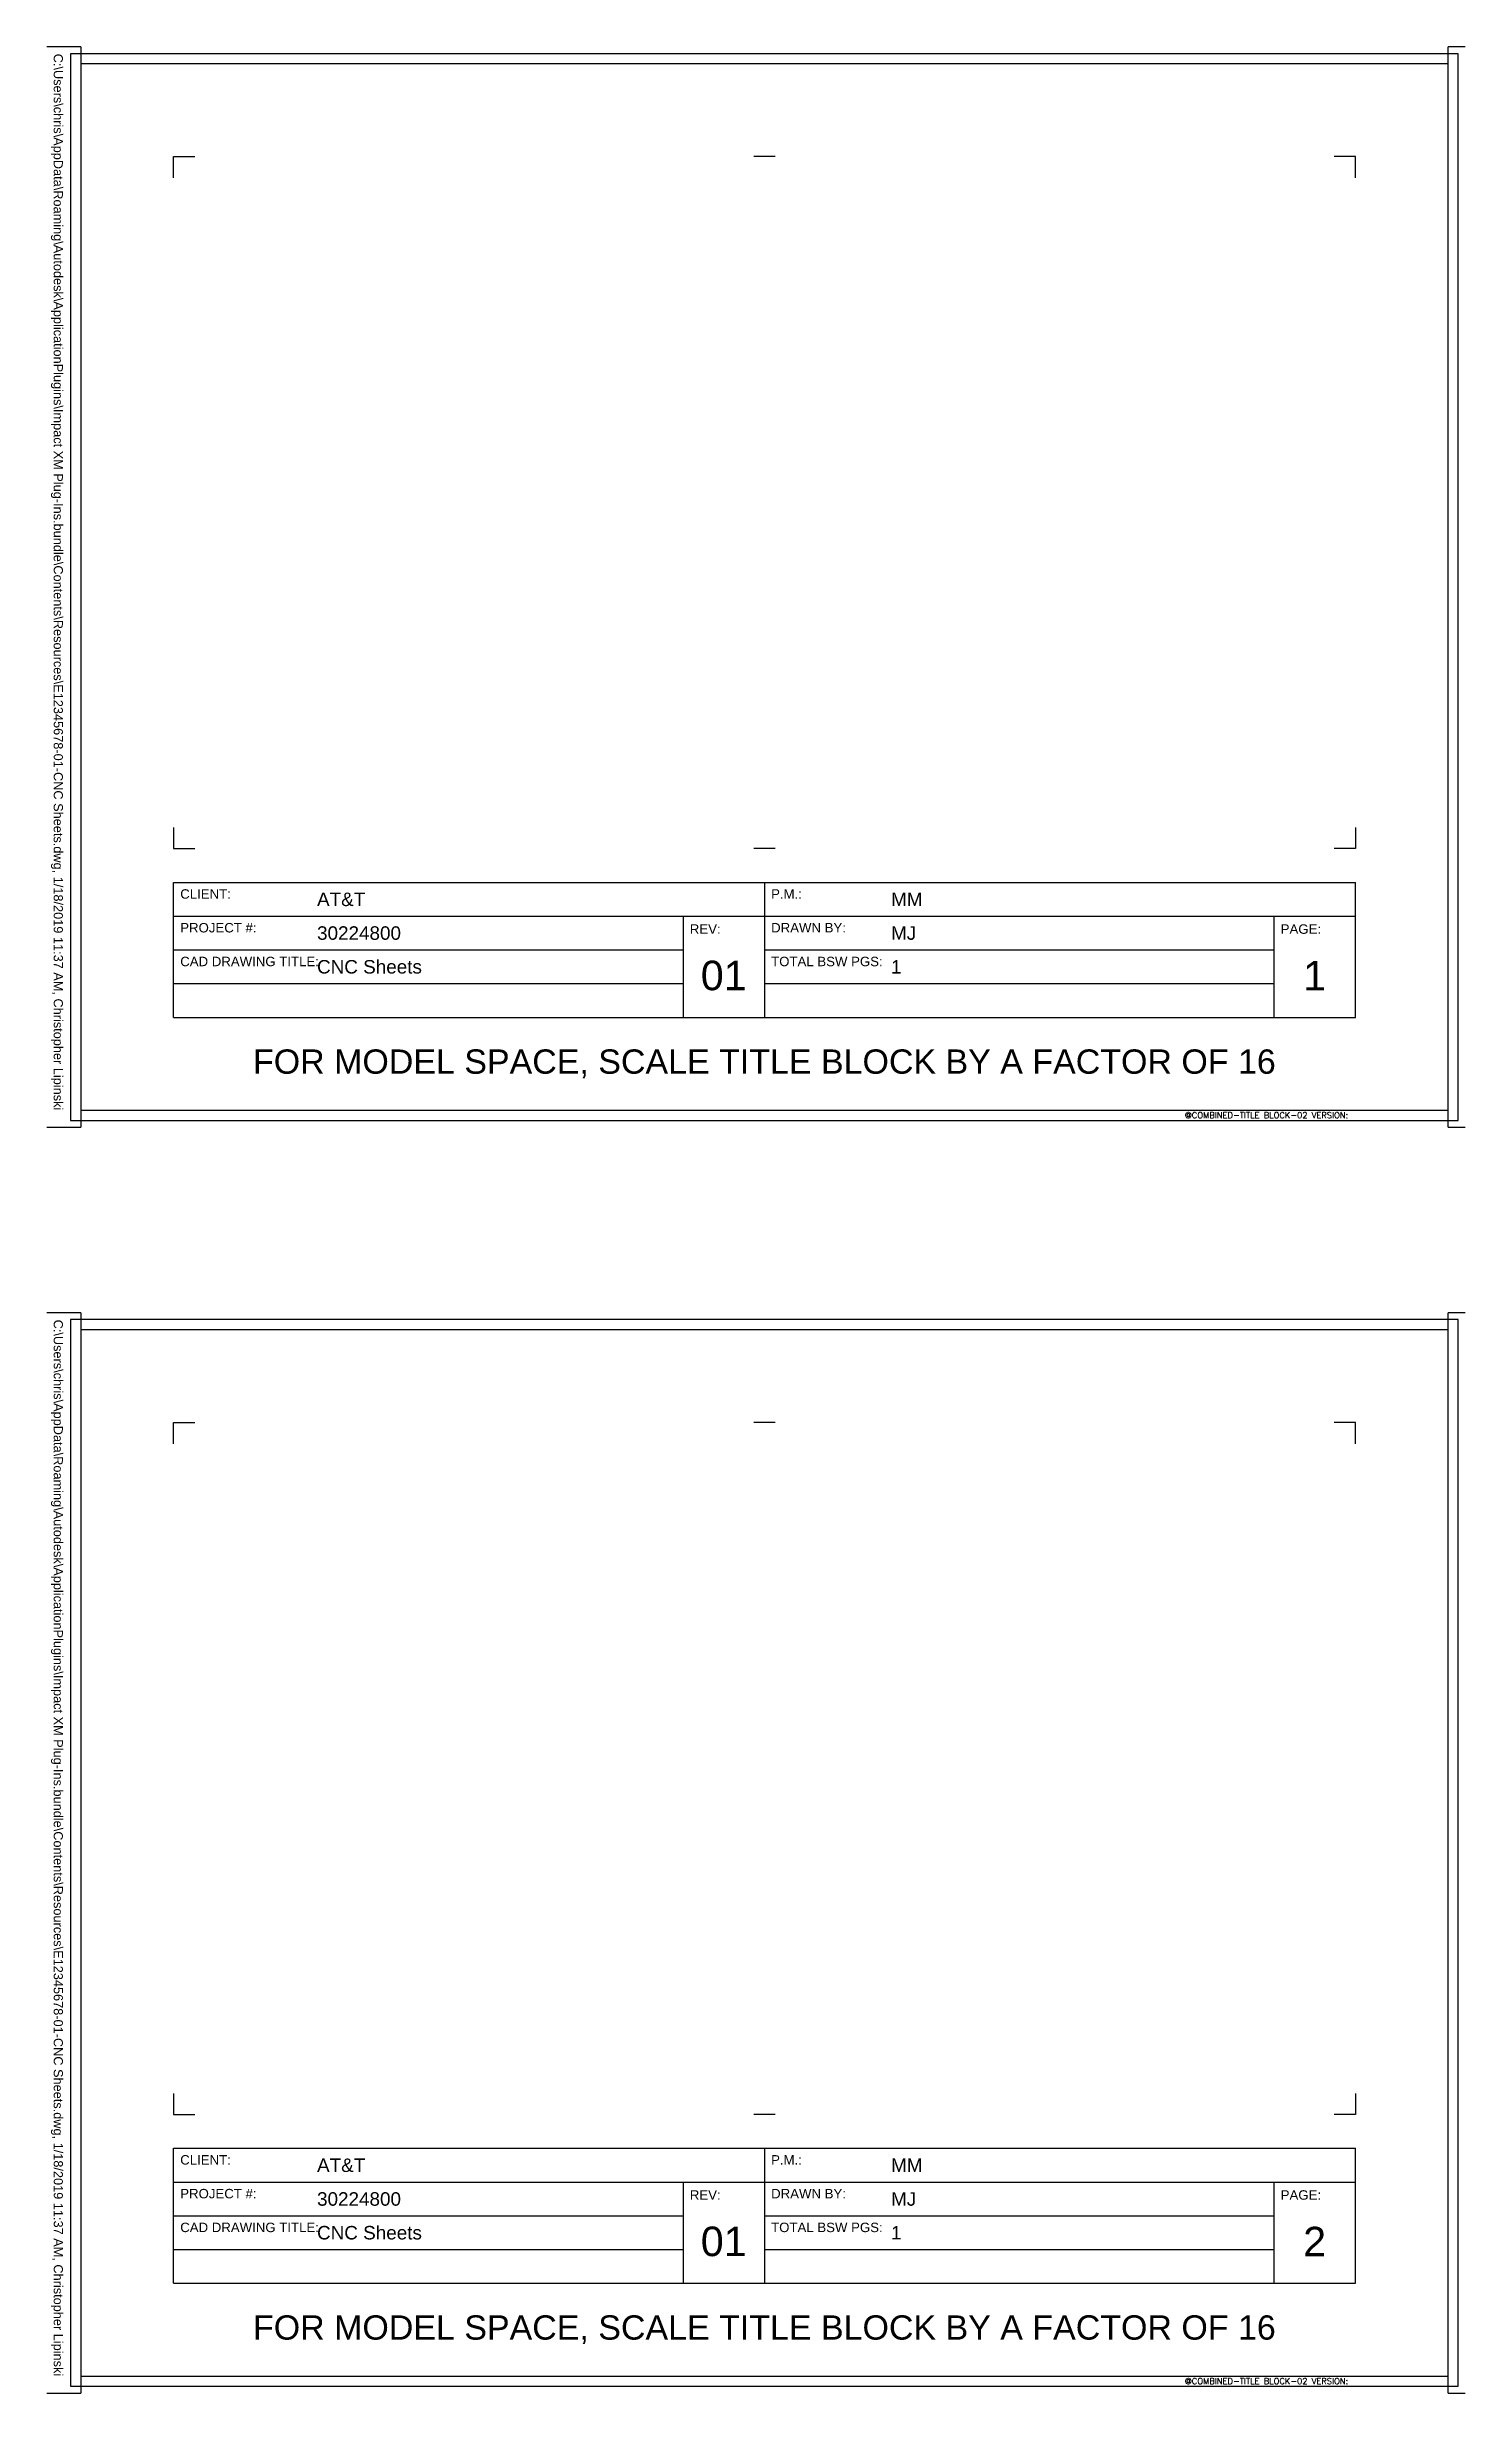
# Model space of a CAD drawing. Header units: inches. Extents: x 292 to 1880, y 512 to 1390.
# Drawn here: x 292 to 460, y 1112 to 1390 of the extents above; entities that cross this region are included whole.
import ezdxf
from ezdxf.enums import TextEntityAlignment as Align

# ---------------------------------------------------------------- set-up
doc = ezdxf.new("R2010")
doc.units = ezdxf.units.IN
doc.header["$MEASUREMENT"] = 0
doc.layers.get('Defpoints').update_dxf_attribs({"true_color": 0xff8080})
doc.layers.add('MD_Title Blocks', color=40, linetype='Continuous')
doc.styles.add('ANNO', font='swissli.ttf')
doc.styles.get("Standard").update_dxf_attribs({"font": 'simplex.shx'})

# ---------------------------------------------------------------- blocks, each defined once
blk = doc.blocks.new('*U10')
at = {"color": 14}
for p, q in [((0.688, 6.906), (0.688, 7.063)), ((0.688, 7.063), (0.844, 7.063)), ((5.141, 7.063), (4.984, 7.063)), ((9.438, 7.063), (9.281, 7.063)), ((9.438, 6.906), (9.438, 7.063)), ((0.688, 2.094), (0.688, 1.938)), ((9.438, 2.094), (9.438, 1.938)), ((0.688, 1.938), (0.844, 1.938)), ((5.141, 1.938), (4.984, 1.938)), ((9.438, 1.938), (9.281, 1.938))]:
    blk.add_line(p, q, dxfattribs=at)
at = {"color": 5}
for p, q in [((0.688, 1.688), (9.438, 1.688)), ((0.688, 0.788), (0.688, 1.688)), ((5.062, 1.688), (5.062, 0.688)), ((9.438, 0.688), (9.438, 1.688)), ((4.46, 1.438), (4.46, 0.688)), ((4.46, 1.438), (5.062, 1.438)), ((8.835, 1.438), (8.835, 0.688)), ((8.835, 1.438), (9.438, 1.438)), ((0.688, 0.688), (0.688, 0.788)), ((0.688, 0.688), (5.062, 0.688)), ((5.062, 0.688), (9.438, 0.688))]:
    blk.add_line(p, q, dxfattribs=at)
at = {"color": 9}
for p, q in [((0.688, 1.438), (4.46, 1.438)), ((5.062, 1.438), (8.835, 1.438)), ((0.688, 1.188), (4.46, 1.188)), ((5.062, 1.188), (8.835, 1.188)), ((0.688, 0.938), (4.46, 0.938)), ((5.062, 0.938), (8.835, 0.938))]:
    blk.add_line(p, q, dxfattribs=at)
blk.add_lwpolyline([(-0.075, -0.075), (10.2, -0.075), (10.2, 7.825), (-0.075, 7.825)], close=True, dxfattribs=at)
at = {"color": 5}
blk.add_lwpolyline([(0, 0), (10.125, 0), (10.125, 7.75), (0, 7.75)], close=True, dxfattribs=at)
at = {"layer": 'Defpoints'}
for p, q in [((0, 7.875), (-0.25, 7.875)), ((0, 7.875), (0, 7.75)), ((10.125, 7.75), (10.125, 7.875)), ((10.25, 7.875), (10.125, 7.875)), ((0, 0), (0, -0.125)), ((10.125, -0.125), (10.125, 0)), ((-0.25, -0.125), (0, -0.125)), ((10.125, -0.125), (10.25, -0.125))]:
    blk.add_line(p, q, dxfattribs=at)
at = {"color": 4, "insert": (-0.22, 0), "char_height": 0.0675, "attachment_point": 9, "rotation": 270, "style": 'ANNO'}
blk.add_mtext('C:\\\\Users\\\\chris\\\\AppData\\\\Roaming\\\\Autodesk\\\\ApplicationPlugins\\\\Impact XM Plug-Ins.bundle\\\\Contents\\\\Resources\\\\E12345678-01-CNC Sheets.dwg, 1/18/2019 11:37 AM, Christopher Lipinski', dxfattribs=at)
at = {"color": 4, "style": 'ANNO'}
for s, insert, char_height, attachment_point in [('CLIENT:', (0.737, 1.637), 0.07, 1), ('P.M.:', (5.112, 1.637), 0.07, 1), ('PROJECT #:', (0.737, 1.387), 0.07, 1), ('REV:', (4.51, 1.377), 0.07, 1), ('DRAWN BY:', (5.112, 1.387), 0.07, 1), ('PAGE:', (8.885, 1.377), 0.07, 1), ('CAD DRAWING TITLE:', (0.737, 1.137), 0.07, 1), ('CNC Sheets', (1.75, 1.062), 0.1, 4), ('01', (4.761, 0.997), 0.2188, 5), ('TOTAL BSW PGS:', (5.112, 1.137), 0.07, 1)]:
    blk.add_mtext(s, dxfattribs=dict(at, insert=insert, char_height=char_height, attachment_point=attachment_point))
at = {"color": 14, "insert": (5.062, 0.344), "char_height": 0.18, "attachment_point": 5, "style": 'ANNO'}
blk.add_mtext('FOR MODEL SPACE, SCALE TITLE BLOCK BY A FACTOR OF 16', dxfattribs=at)
at = {"color": 4, "style": 'ANNO'}
for tag, p in [('CLIENT_2', (1.75, 1.562)), ('PM_2', (6, 1.562)), ('PROJECT_NO_2', (1.75, 1.312)), ('DET_2', (6, 1.312)), ('TOTAL_BSW_PGS', (6, 1.062))]:
    blk.add_attdef(tag, text='', height=0.1, dxfattribs=at).set_placement(p, align=Align.MIDDLE_LEFT)
blk.add_attdef('PAGE', text='', height=0.219, dxfattribs=at).set_placement((9.136, 0.997), align=Align.MIDDLE_CENTER)
at = {"layer": 'Defpoints'}
blk.add_text('@COMBINED-TITLE BLOCK-02 VERSION:', height=0.045, dxfattribs=at).set_placement((8.175, -0.059))
at = {"layer": 'Defpoints', "flags": 2}
blk.add_attdef('TITLE_BLOCK_VERSION', (9.558, -0.059), '', height=0.045, dxfattribs=at)
blk = doc.blocks.new('*U9')
at = {"color": 14}
for p, q in [((0.688, 6.906), (0.688, 7.063)), ((0.688, 7.063), (0.844, 7.063)), ((5.141, 7.063), (4.984, 7.063)), ((9.438, 7.063), (9.281, 7.063)), ((9.438, 6.906), (9.438, 7.063)), ((0.688, 2.094), (0.688, 1.938)), ((9.438, 2.094), (9.438, 1.938)), ((0.688, 1.938), (0.844, 1.938)), ((5.141, 1.938), (4.984, 1.938)), ((9.438, 1.938), (9.281, 1.938))]:
    blk.add_line(p, q, dxfattribs=at)
at = {"color": 5}
for p, q in [((0.688, 1.688), (9.438, 1.688)), ((0.688, 0.788), (0.688, 1.688)), ((5.062, 1.688), (5.062, 0.688)), ((9.438, 0.688), (9.438, 1.688)), ((4.46, 1.438), (4.46, 0.688)), ((4.46, 1.438), (5.062, 1.438)), ((8.835, 1.438), (8.835, 0.688)), ((8.835, 1.438), (9.438, 1.438)), ((0.688, 0.688), (0.688, 0.788)), ((0.688, 0.688), (5.062, 0.688)), ((5.062, 0.688), (9.438, 0.688))]:
    blk.add_line(p, q, dxfattribs=at)
at = {"color": 9}
for p, q in [((0.688, 1.438), (4.46, 1.438)), ((5.062, 1.438), (8.835, 1.438)), ((0.688, 1.188), (4.46, 1.188)), ((5.062, 1.188), (8.835, 1.188)), ((0.688, 0.938), (4.46, 0.938)), ((5.062, 0.938), (8.835, 0.938))]:
    blk.add_line(p, q, dxfattribs=at)
blk.add_lwpolyline([(-0.075, -0.075), (10.2, -0.075), (10.2, 7.825), (-0.075, 7.825)], close=True, dxfattribs=at)
at = {"color": 5}
blk.add_lwpolyline([(0, 0), (10.125, 0), (10.125, 7.75), (0, 7.75)], close=True, dxfattribs=at)
at = {"layer": 'Defpoints'}
for p, q in [((0, 7.875), (-0.25, 7.875)), ((0, 7.875), (0, 7.75)), ((10.125, 7.75), (10.125, 7.875)), ((10.25, 7.875), (10.125, 7.875)), ((0, 0), (0, -0.125)), ((10.125, -0.125), (10.125, 0)), ((-0.25, -0.125), (0, -0.125)), ((10.125, -0.125), (10.25, -0.125))]:
    blk.add_line(p, q, dxfattribs=at)
at = {"color": 4, "insert": (-0.22, 0), "char_height": 0.0675, "attachment_point": 9, "rotation": 270, "style": 'ANNO'}
blk.add_mtext('C:\\\\Users\\\\chris\\\\AppData\\\\Roaming\\\\Autodesk\\\\ApplicationPlugins\\\\Impact XM Plug-Ins.bundle\\\\Contents\\\\Resources\\\\E12345678-01-CNC Sheets.dwg, 1/18/2019 11:37 AM, Christopher Lipinski', dxfattribs=at)
at = {"color": 4, "style": 'ANNO'}
for s, insert, char_height, attachment_point in [('CLIENT:', (0.737, 1.637), 0.07, 1), ('P.M.:', (5.112, 1.637), 0.07, 1), ('PROJECT #:', (0.737, 1.387), 0.07, 1), ('REV:', (4.51, 1.377), 0.07, 1), ('DRAWN BY:', (5.112, 1.387), 0.07, 1), ('PAGE:', (8.885, 1.377), 0.07, 1), ('CAD DRAWING TITLE:', (0.737, 1.137), 0.07, 1), ('CNC Sheets', (1.75, 1.062), 0.1, 4), ('01', (4.761, 0.997), 0.2188, 5), ('TOTAL BSW PGS:', (5.112, 1.137), 0.07, 1)]:
    blk.add_mtext(s, dxfattribs=dict(at, insert=insert, char_height=char_height, attachment_point=attachment_point))
at = {"color": 14, "insert": (5.062, 0.344), "char_height": 0.18, "attachment_point": 5, "style": 'ANNO'}
blk.add_mtext('FOR MODEL SPACE, SCALE TITLE BLOCK BY A FACTOR OF 16', dxfattribs=at)
at = {"color": 4, "style": 'ANNO'}
for tag, p in [('CLIENT_2', (1.75, 1.562)), ('PM_2', (6, 1.562)), ('PROJECT_NO_2', (1.75, 1.312)), ('DET_2', (6, 1.312)), ('TOTAL_BSW_PGS', (6, 1.062))]:
    blk.add_attdef(tag, text='', height=0.1, dxfattribs=at).set_placement(p, align=Align.MIDDLE_LEFT)
blk.add_attdef('PAGE', text='', height=0.219, dxfattribs=at).set_placement((9.136, 0.997), align=Align.MIDDLE_CENTER)
at = {"layer": 'Defpoints'}
blk.add_text('@COMBINED-TITLE BLOCK-02 VERSION:', height=0.045, dxfattribs=at).set_placement((8.175, -0.059))
at = {"layer": 'Defpoints', "flags": 2}
blk.add_attdef('TITLE_BLOCK_VERSION', (9.558, -0.059), '', height=0.045, dxfattribs=at)

msp = doc.modelspace()

# ---------------------------------------------------------------- block references
at = {"layer": 'MD_Title Blocks'}
ref = msp.add_blockref('*U10', (296, 1264), dxfattribs=dict(at, xscale=16, yscale=16, zscale=16))
ref.add_attrib('CLIENT_2', 'AT&T', dxfattribs={"layer": '0', "color": 4, "height": 1.6, "style": 'ANNO'}).set_placement((324, 1289), align=Align.MIDDLE_LEFT)
ref.add_attrib('PROJECT_NO_2', '30224800', dxfattribs={"layer": '0', "color": 4, "height": 1.6, "style": 'ANNO'}).set_placement((324, 1285), align=Align.MIDDLE_LEFT)
ref.add_attrib('PM_2', 'MM', dxfattribs={"layer": '0', "color": 4, "height": 1.6, "style": 'ANNO'}).set_placement((392, 1289), align=Align.MIDDLE_LEFT)
ref.add_attrib('DET_2', 'MJ', dxfattribs={"layer": '0', "color": 4, "height": 1.6, "style": 'ANNO'}).set_placement((392, 1285), align=Align.MIDDLE_LEFT)
ref.add_attrib('PAGE', '1', dxfattribs={"layer": '0', "color": 4, "height": 3.5, "style": 'ANNO'}).set_placement((442.18, 1279.95), align=Align.MIDDLE_CENTER)
ref.add_attrib('TOTAL_BSW_PGS', '1', dxfattribs={"layer": '0', "color": 4, "height": 1.6, "style": 'ANNO'}).set_placement((392, 1281), align=Align.MIDDLE_LEFT)
ref = msp.add_blockref('*U9', (296, 1114), dxfattribs=dict(at, xscale=16, yscale=16, zscale=16))
ref.add_attrib('CLIENT_2', 'AT&T', dxfattribs={"layer": '0', "color": 4, "height": 1.6, "style": 'ANNO'}).set_placement((324, 1139), align=Align.MIDDLE_LEFT)
ref.add_attrib('PROJECT_NO_2', '30224800', dxfattribs={"layer": '0', "color": 4, "height": 1.6, "style": 'ANNO'}).set_placement((324, 1135), align=Align.MIDDLE_LEFT)
ref.add_attrib('PM_2', 'MM', dxfattribs={"layer": '0', "color": 4, "height": 1.6, "style": 'ANNO'}).set_placement((392, 1139), align=Align.MIDDLE_LEFT)
ref.add_attrib('DET_2', 'MJ', dxfattribs={"layer": '0', "color": 4, "height": 1.6, "style": 'ANNO'}).set_placement((392, 1135), align=Align.MIDDLE_LEFT)
ref.add_attrib('PAGE', '2', dxfattribs={"layer": '0', "color": 4, "height": 3.5, "style": 'ANNO'}).set_placement((442.18, 1129.95), align=Align.MIDDLE_CENTER)
ref.add_attrib('TOTAL_BSW_PGS', '1', dxfattribs={"layer": '0', "color": 4, "height": 1.6, "style": 'ANNO'}).set_placement((392, 1131), align=Align.MIDDLE_LEFT)

doc.saveas('drawing.dxf')
